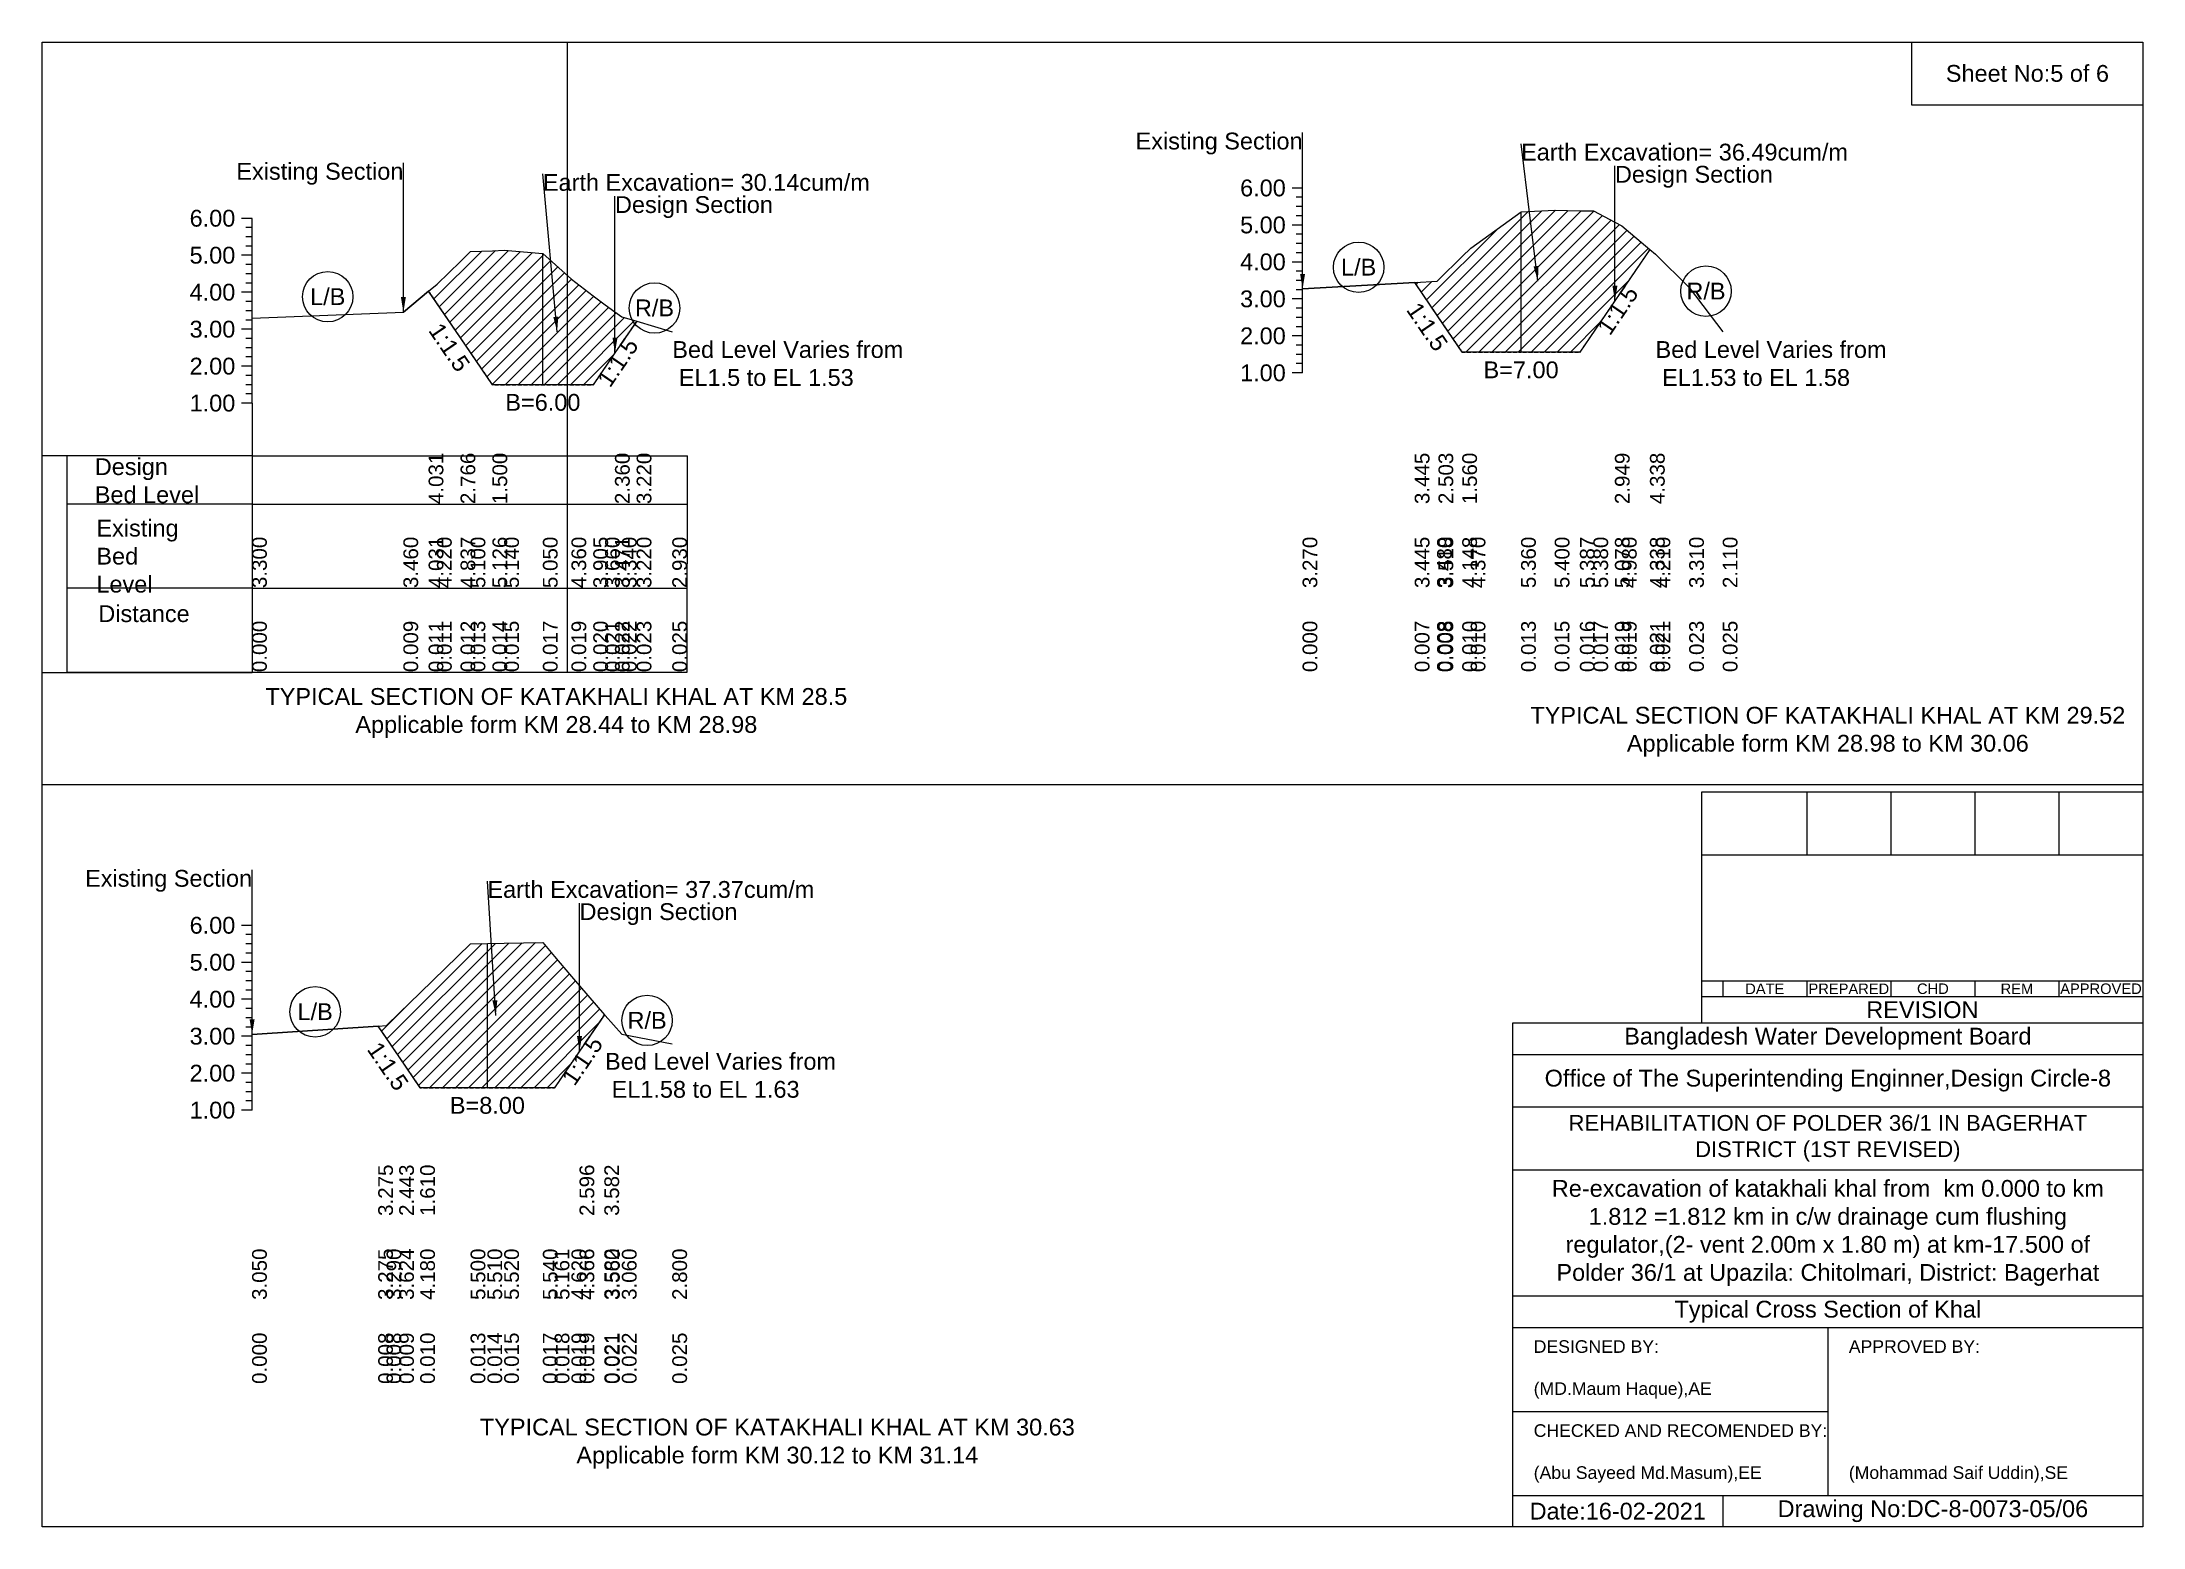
# Model space of a CAD drawing. Header units: inches. Extents: x 100000 to 145000, y -3535 to 0.
# Drawn here: x 130000 to 135000, y -3535 to 0 of the extents above; entities that cross this region are included whole.
import ezdxf

# ---------------------------------------------------------------- set-up
doc = ezdxf.new("R2010")
doc.units = ezdxf.units.IN
doc.header["$MEASUREMENT"] = 0
doc.linetypes.add('CENTER', pattern=[2, 1.25, -0.25, 0.25, -0.25])
doc.linetypes.add('DASHED', pattern=[0.75, 0.5, -0.25])
for name, color, linetype, lineweight in [('CL of Xsection', 7, 'CENTER', 9), ('Cross Section Labels', 7, 'Continuous', 9), ('Design_Bed_Level for Xsection', 7, 'DASHED', 9), ('Excavation Area', 7, 'Continuous', 9), ('Existing_Bed_Level for Xsection', 7, 'Continuous', 9), ('Long Section Border', 7, 'Continuous', 9), ('Long Section Labels', 7, 'Continuous', 9)]:
    doc.layers.add(name, color=color, linetype=linetype, lineweight=lineweight)
doc.styles.get("Standard").update_dxf_attribs({"font": 'arial.ttf'})
doc.dimstyles.get("Standard").update_dxf_attribs({"dimtxt": 0.18, "dimasz": 0.18, "dimexe": 0.18, "dimexo": 0.0625, "dimgap": 0.09, "dimtad": 0, "dimtih": 1, "dimtoh": 1, "dimdec": 4, "dimzin": 0, "dimdsep": 46, "dimtxsty": 'Standard', "dimcen": 0.09, "dimadec": 0, "dimazin": 0, "dimtfac": 1, "dimtdec": 4, "dimtofl": 0, "dimtmove": 0, "dimatfit": 3, "dimfxl": 1, "dimtolj": 1, "dimtzin": 0, "dimarcsym": 0})

msp = doc.modelspace()

# ---------------------------------------------------------------- texts
at = {"char_height": 40, "attachment_point": 5}
for s, insert in [('Sheet No:5 of 6', (134725, -75)), ('Bangladesh Water Development Board', (134250, -2372.5)), ('Office of The Superintending Enginner,Design Circle-8', (134250, -2472.5))]:
    msp.add_mtext(s, dxfattribs=dict(at, insert=insert))
for s, insert, char_height, width, attachment_point in [('DATE', (134100, -2253.8), 25, 200, 5), ('PREPARED', (134300, -2253.8), 25, 200, 5), ('CHD', (134500, -2253.8), 25, 200, 5), ('REM', (134700, -2253.8), 25, 200, 5), ('APPROVED', (134900, -2253.8), 25, 200, 5), ('REVISION ', (134475, -2303.8), 40, 1050, 5), ('REHABILITATION OF POLDER 36/1 IN BAGERHAT DISTRICT (1ST REVISED)', (134250, -2610), 37.5, 1400, 5), ('Re-excavation of katakhali khal from  km 0.000 to km 1.812 =1.812 km in c/w drainage cum flushing regulator,(2- vent 2.00m x 1.80 m) at km-17.500 of Polder 36/1 at Upazila: Chitolmari, District: Bagerhat ^J', (134250, -2835), 40, 1400, 5), ('Typical Cross Section of Khal', (134250, -3022.5), 40, 1400, 5), ('DESIGNED BY:^J^J(MD.Maum Haque),AE', (133550, -3160), 30, 700, 4), ('APPROVED BY:^J^J^J^J^J^J(Mohammad Saif Uddin),SE', (134300, -3260), 30, 700, 4), ('CHECKED AND RECOMENDED BY:^J^J(Abu Sayeed Md.Masum),EE', (133550, -3360), 30, 700, 4), ('Date:16-02-2021', (133750, -3497.5), 40, 700, 5), ('Drawing No:DC-8-0073-05/06', (134500, -3497.5), 40, 1100, 5)]:
    msp.add_mtext(s, dxfattribs=dict(insert=insert, char_height=char_height, width=width, attachment_point=attachment_point))
at = {"layer": 'Cross Section Labels', "char_height": 40}
for s, insert, attachment_point in [('Existing Section', (133000, -215.7), 3), ('Earth Excavation= 36.49cum/m', (133520, -242.1), 1), ('Existing Section', (130860, -287.8), 3), ('Design Section', (133743.3, -294.9), 1), ('Earth Excavation= 30.14cum/m', (131192, -314.2), 1), ('Design Section', (131363.6, -367), 1), ('L/B', (133133.4, -536.2), 5), ('L/B', (130680, -606.4), 5), ('R/B', (133960, -593.2), 5), ('R/B', (131457.6, -633.2), 5), ('Bed Level Varies from ^J EL1.5 to EL 1.53', (131500, -712), 1), ('Bed Level Varies from ^J EL1.53 to EL 1.58', (133840, -712), 1), ('B=7.00', (133520, -760.4), 2), ('B=6.00', (131192, -837.8), 2), ('Distance', (130134, -1340.8), 1), ('TYPICAL SECTION OF KATAKHALI KHAL AT KM 28.5^JApplicable form KM 28.44 to KM 28.98', (131224, -1597.3), 5), ('TYPICAL SECTION OF KATAKHALI KHAL AT KM 29.52^JApplicable form KM 28.98 to KM 30.06', (134250, -1642), 5), ('Existing Section', (130500, -1970.9), 3), ('Earth Excavation= 37.37cum/m', (131060, -1997.3), 1), ('Design Section', (131279.2, -2050.1), 1), ('L/B', (130650, -2308.6), 5), ('R/B', (131440, -2329.1), 5), ('Bed Level Varies from ^J EL1.58 to EL 1.63', (131340, -2406.5), 1), ('B=8.00', (131060, -2511.3), 2), ('TYPICAL SECTION OF KATAKHALI KHAL AT KM 30.63^JApplicable form KM 30.12 to KM 31.14', (131750, -3336.5), 5)]:
    msp.add_mtext(s, dxfattribs=dict(at, insert=insert, attachment_point=attachment_point))
at = {"layer": 'Cross Section Labels'}
for s, insert, char_height, attachment_point, rotation in [('1:1.5', (133733.3, -627.2), 40, 2, 55.7131), ('1:1.5', (133313.4, -666.5), 40, 2, 304.2869), ('1:1.5', (130986.1, -715.5), 40, 2, 304.2869), ('1:1.5', (131353.6, -751.2), 40, 2, 55.7131), ('4.031', (130920.1, -1100), 35, 1, 90), ('2.766', (130996.1, -1100), 35, 1, 90), ('1.500', (131072, -1100), 35, 1, 90), ('1.500', (131072, -1100), 35, 1, 90), ('1.500', (131072, -1100), 35, 1, 90), ('2.360', (131363.6, -1100), 35, 1, 90), ('3.220', (131415.2, -1100), 35, 1, 90), ('3.445', (133266.9, -1100), 35, 1, 90), ('2.503', (133323.4, -1100), 35, 1, 90), ('1.560', (133380, -1100), 35, 1, 90), ('1.560', (133380, -1100), 35, 1, 90), ('1.560', (133380, -1100), 35, 1, 90), ('2.949', (133743.3, -1100), 35, 1, 90), ('4.338', (133826.7, -1100), 35, 1, 90), ('3.300', (130500, -1300), 35, 1, 90), ('3.460', (130860, -1300), 35, 1, 90), ('4.031', (130920.1, -1300), 35, 1, 90), ('4.220', (130940, -1300), 35, 1, 90), ('4.837', (130996.1, -1300), 35, 1, 90), ('5.100', (131020, -1300), 35, 1, 90), ('5.126', (131072, -1300), 35, 1, 90), ('5.140', (131100, -1300), 35, 1, 90), ('5.050', (131192, -1300), 35, 1, 90), ('4.360', (131260, -1300), 35, 1, 90), ('3.905', (131312, -1300), 35, 1, 90), ('3.660', (131340, -1300), 35, 1, 90), ('3.471', (131363.6, -1300), 35, 1, 90), ('3.340', (131380, -1300), 35, 1, 90), ('3.220', (131415.2, -1300), 35, 1, 90), ('2.930', (131500, -1300), 35, 1, 90), ('3.270', (133000, -1300), 35, 1, 90), ('3.445', (133266.9, -1300), 35, 1, 90), ('3.480', (133320, -1300), 35, 1, 90), ('3.518', (133323.4, -1300), 35, 1, 90), ('4.148', (133380, -1300), 35, 1, 90), ('4.370', (133400, -1300), 35, 1, 90), ('5.360', (133520, -1300), 35, 1, 90), ('5.400', (133600, -1300), 35, 1, 90), ('5.387', (133660, -1300), 35, 1, 90), ('5.380', (133692, -1300), 35, 1, 90), ('5.078', (133743.3, -1300), 35, 1, 90), ('4.980', (133760, -1300), 35, 1, 90), ('4.338', (133826.7, -1300), 35, 1, 90), ('4.210', (133840, -1300), 35, 1, 90), ('3.310', (133920, -1300), 35, 1, 90), ('2.110', (134000, -1300), 35, 1, 90), ('0.000', (130500, -1500), 35, 1, 90), ('0.009', (130860, -1500), 35, 1, 90), ('0.011', (130920.1, -1500), 35, 1, 90), ('0.011', (130940, -1500), 35, 1, 90), ('0.012', (130996.1, -1500), 35, 1, 90), ('0.013', (131020, -1500), 35, 1, 90), ('0.014', (131072, -1500), 35, 1, 90), ('0.015', (131100, -1500), 35, 1, 90), ('0.017', (131192, -1500), 35, 1, 90), ('0.019', (131260, -1500), 35, 1, 90), ('0.020', (131312, -1500), 35, 1, 90), ('0.021', (131340, -1500), 35, 1, 90), ('0.022', (131363.6, -1500), 35, 1, 90), ('0.022', (131380, -1500), 35, 1, 90), ('0.023', (131415.2, -1500), 35, 1, 90), ('0.025', (131500, -1500), 35, 1, 90), ('0.000', (133000, -1500), 35, 1, 90), ('0.007', (133266.9, -1500), 35, 1, 90), ('0.008', (133320, -1500), 35, 1, 90), ('0.008', (133323.4, -1500), 35, 1, 90), ('0.010', (133380, -1500), 35, 1, 90), ('0.010', (133400, -1500), 35, 1, 90), ('0.013', (133520, -1500), 35, 1, 90), ('0.015', (133600, -1500), 35, 1, 90), ('0.016', (133660, -1500), 35, 1, 90), ('0.017', (133692, -1500), 35, 1, 90), ('0.019', (133743.3, -1500), 35, 1, 90), ('0.019', (133760, -1500), 35, 1, 90), ('0.021', (133826.7, -1500), 35, 1, 90), ('0.021', (133840, -1500), 35, 1, 90), ('0.023', (133920, -1500), 35, 1, 90), ('0.025', (134000, -1500), 35, 1, 90), ('1:1.5', (130840, -2427), 40, 2, 304.2869), ('1:1.5', (131269.2, -2413.5), 40, 2, 55.7131), ('3.275', (130800.1, -2794.5), 35, 1, 90), ('2.443', (130850, -2794.5), 35, 1, 90), ('1.610', (130900, -2794.5), 35, 1, 90), ('1.610', (130900, -2794.5), 35, 1, 90), ('1.610', (130900, -2794.5), 35, 1, 90), ('2.596', (131279.2, -2794.5), 35, 1, 90), ('3.582', (131338.3, -2794.5), 35, 1, 90), ('3.050', (130500, -2994.5), 35, 1, 90), ('3.275', (130800.1, -2994.5), 35, 1, 90), ('3.290', (130820, -2994.5), 35, 1, 90), ('3.624', (130850, -2994.5), 35, 1, 90), ('4.180', (130900, -2994.5), 35, 1, 90), ('5.500', (131020, -2994.5), 35, 1, 90), ('5.510', (131060, -2994.5), 35, 1, 90), ('5.520', (131100, -2994.5), 35, 1, 90), ('5.540', (131192, -2994.5), 35, 1, 90), ('5.161', (131220, -2994.5), 35, 1, 90), ('4.620', (131260, -2994.5), 35, 1, 90), ('4.366', (131279.2, -2994.5), 35, 1, 90), ('3.582', (131338.3, -2994.5), 35, 1, 90), ('3.560', (131340, -2994.5), 35, 1, 90), ('3.060', (131380, -2994.5), 35, 1, 90), ('2.800', (131500, -2994.5), 35, 1, 90), ('0.000', (130500, -3194.5), 35, 1, 90), ('0.008', (130800.1, -3194.5), 35, 1, 90), ('0.008', (130820, -3194.5), 35, 1, 90), ('0.009', (130850, -3194.5), 35, 1, 90), ('0.010', (130900, -3194.5), 35, 1, 90), ('0.013', (131020, -3194.5), 35, 1, 90), ('0.014', (131060, -3194.5), 35, 1, 90), ('0.015', (131100, -3194.5), 35, 1, 90), ('0.017', (131192, -3194.5), 35, 1, 90), ('0.018', (131220, -3194.5), 35, 1, 90), ('0.019', (131260, -3194.5), 35, 1, 90), ('0.019', (131279.2, -3194.5), 35, 1, 90), ('0.021', (131338.3, -3194.5), 35, 1, 90), ('0.021', (131340, -3194.5), 35, 1, 90), ('0.022', (131380, -3194.5), 35, 1, 90), ('0.025', (131500, -3194.5), 35, 1, 90)]:
    msp.add_mtext(s, dxfattribs=dict(at, insert=insert, char_height=char_height, attachment_point=attachment_point, rotation=rotation))
at = {"layer": 'Cross Section Labels', "char_height": 40, "attachment_point": 1}
for s, insert, width in [('Design Bed Level', (130125.6, -990.9), 264.513), ('Existing Bed Level', (130129.4, -1137.2), 243.505)]:
    msp.add_mtext(s, dxfattribs=dict(at, insert=insert, width=width))
at = {"layer": 'Long Section Labels', "char_height": 40, "attachment_point": 6}
for s, insert in [('6.00', (132960, -347.7)), ('6.00', (130460, -419.8)), ('5.00', (132960, -435.7)), ('5.00', (130460, -507.8)), ('4.00', (132960, -523.7)), ('4.00', (130460, -595.8)), ('3.00', (132960, -611.7)), ('3.00', (130460, -683.8)), ('2.00', (132960, -699.7)), ('2.00', (130460, -771.8)), ('1.00', (132960, -787.7)), ('1.00', (130460, -859.8)), ('6.00', (130460, -2102.9)), ('5.00', (130460, -2190.9)), ('4.00', (130460, -2278.9)), ('3.00', (130460, -2366.9)), ('2.00', (130460, -2454.9)), ('1.00', (130460, -2542.9))]:
    msp.add_mtext(s, dxfattribs=dict(at, insert=insert))

# ---------------------------------------------------------------- hatches: boundary and pattern name
at = {"layer": 'Excavation Area'}
h = msp.add_hatch(dxfattribs=at)
h.set_pattern_fill('ANSI31', color=256, scale=176, style=0)
h.paths.add_polyline_path([(133266.9, -572.5), (133000, -587.9), (133266.9, -572.5), (133320, -569.4), (133323.4, -566.1), (133380, -510.7), (133400, -491.1), (133520, -404), (133600, -400.5), (133660, -401.6), (133692, -402.2), (133743.3, -428.8), (133760, -437.4), (133826.7, -493.9), (133743.3, -616.2), (133660, -738.4), (133520, -738.4), (133380, -738.4), (133323.4, -655.5)])
h = msp.add_hatch(dxfattribs=at)
h.set_pattern_fill('ANSI31', color=256, scale=176, style=0)
h.paths.add_polyline_path([(130920.1, -593.1), (130860, -643.4), (130920.1, -593.1), (130940, -576.5), (130996.1, -522.2), (131020, -499), (131072, -496.8), (131100, -495.5), (131192, -503.4), (131260, -564.2), (131312, -604.2), (131340, -625.8), (131363.6, -642.4), (131380, -653.9), (131415.2, -664.5), (131363.6, -740.2), (131312, -815.8), (131192, -815.8), (131072, -815.8), (130996.1, -704.5)])
h = msp.add_hatch(dxfattribs=at)
h.set_pattern_fill('ANSI31', color=256, scale=176, style=0)
h.paths.add_polyline_path([(130800.1, -2342.7), (130500, -2362.5), (130800.1, -2342.7), (130820, -2341.4), (130850, -2312), (130900, -2263.1), (131020, -2146.9), (131060, -2146.1), (131100, -2145.2), (131192, -2143.4), (131220, -2176.8), (131260, -2224.4), (131279.2, -2246.7), (131338.3, -2315.7), (131279.2, -2402.5), (131220, -2489.3), (131060, -2489.3), (130900, -2489.3), (130850, -2416)])

# ---------------------------------------------------------------- linework, layer by layer
for points in [[(130000, 0), (135000, 0), (135000, -3535), (130000, -3535)], [(134450, 0), (135000, 0), (135000, -150), (134450, -150)]]:
    msp.add_lwpolyline(points, close=True)
for points in [[(133950, -2335), (133950, -1785), (135000, -1785)], [(134000, -1785), (134000, -1785)], [(134200, -1785), (134200, -1935)], [(134400, -1785), (134400, -1935)], [(134600, -1785), (134600, -1935)], [(134800, -1785), (134800, -1935)], [(133950, -1935), (135000, -1935)], [(133950, -2235), (135000, -2235)], [(134000, -2235), (134000, -2272.5)], [(134200, -2235), (134200, -2272.5)], [(134400, -2235), (134400, -2272.5)], [(134600, -2235), (134600, -2272.5)], [(134800, -2235), (134800, -2272.5)], [(133950, -2272.5), (135000, -2272.5)], [(133500, -3535), (133500, -2335), (135000, -2335)], [(133500, -2410), (135000, -2410)], [(133500, -2535), (135000, -2535)], [(133500, -2685), (135000, -2685)], [(133500, -2985), (135000, -2985)], [(133500, -3060), (135000, -3060)], [(134250, -3060), (134250, -3460)], [(133500, -3260), (134250, -3260)], [(133500, -3460), (135000, -3460)], [(134000, -3460), (134000, -3535)]]:
    msp.add_lwpolyline(points)
at = {"layer": 'CL of Xsection'}
for points in [[(133520, -738.4), (133520, -404)], [(131192, -815.8), (131192, -503.4)], [(131060, -2489.3), (131060, -2146.1)]]:
    msp.add_lwpolyline(points, dxfattribs=at)
at = {"layer": 'Cross Section Labels'}
for centre in [(133133.4, -536.2), (130680, -606.4), (133960, -593.2), (131457.6, -633.2), (130650, -2308.6), (131440, -2329.1)]:
    msp.add_circle(centre, 60, dxfattribs=at)
at = {"layer": 'Design_Bed_Level for Xsection'}
for points in [[(133266.9, -572.5), (133323.4, -655.5), (133380, -738.4), (133520, -738.4), (133660, -738.4), (133743.3, -616.2), (133826.7, -493.9)], [(130920.1, -593.1), (130996.1, -704.5), (131072, -815.8), (131192, -815.8), (131312, -815.8), (131363.6, -740.2), (131415.2, -664.5)], [(130800.1, -2342.7), (130850, -2416), (130900, -2489.3), (131060, -2489.3), (131220, -2489.3), (131279.2, -2402.5), (131338.3, -2315.7)]]:
    msp.add_lwpolyline(points, dxfattribs=at)
at = {"layer": 'Excavation Area'}
for points in [[(133266.9, -572.5), (133000, -587.9), (133266.9, -572.5), (133320, -569.4), (133323.4, -566.1), (133380, -510.7), (133400, -491.1), (133520, -404), (133600, -400.5), (133660, -401.6), (133692, -402.2), (133743.3, -428.8), (133760, -437.4), (133826.7, -493.9), (133743.3, -616.2), (133660, -738.4), (133520, -738.4), (133380, -738.4), (133323.4, -655.5), (133266.9, -572.5)], [(130920.1, -593.1), (130860, -643.4), (130920.1, -593.1), (130940, -576.5), (130996.1, -522.2), (131020, -499), (131072, -496.8), (131100, -495.5), (131192, -503.4), (131260, -564.2), (131312, -604.2), (131340, -625.8), (131363.6, -642.4), (131380, -653.9), (131415.2, -664.5), (131363.6, -740.2), (131312, -815.8), (131192, -815.8), (131072, -815.8), (130996.1, -704.5), (130920.1, -593.1)], [(130800.1, -2342.7), (130500, -2362.5), (130800.1, -2342.7), (130820, -2341.4), (130850, -2312), (130900, -2263.1), (131020, -2146.9), (131060, -2146.1), (131100, -2145.2), (131192, -2143.4), (131220, -2176.8), (131260, -2224.4), (131279.2, -2246.7), (131338.3, -2315.7), (131279.2, -2402.5), (131220, -2489.3), (131060, -2489.3), (130900, -2489.3), (130850, -2416), (130800.1, -2342.7)]]:
    msp.add_lwpolyline(points, close=True, dxfattribs=at)
at = {"layer": 'Existing_Bed_Level for Xsection'}
for points in [[(133000, -587.9), (133266.9, -572.5), (133320, -569.4), (133323.4, -566.1), (133380, -510.7), (133400, -491.1), (133520, -404), (133600, -400.5), (133660, -401.6), (133692, -402.2), (133743.3, -428.8), (133760, -437.4), (133826.7, -493.9), (133840, -505.2), (133920, -584.4), (134000, -690)], [(130500, -657.4), (130860, -643.4), (130920.1, -593.1), (130940, -576.5), (130996.1, -522.2), (131020, -499), (131072, -496.8), (131100, -495.5), (131192, -503.4), (131260, -564.2), (131312, -604.2), (131340, -625.8), (131363.6, -642.4), (131380, -653.9), (131415.2, -664.5), (131500, -690)], [(130500, -2362.5), (130800.1, -2342.7), (130820, -2341.4), (130850, -2312), (130900, -2263.1), (131020, -2146.9), (131060, -2146.1), (131100, -2145.2), (131192, -2143.4), (131220, -2176.8), (131260, -2224.4), (131279.2, -2246.7), (131338.3, -2315.7), (131340, -2317.7), (131380, -2361.7), (131500, -2384.5)]]:
    msp.add_lwpolyline(points, dxfattribs=at)
at = {"layer": 'Long Section Border'}
for p, q in [((130000, 0), (132500, 0)), ((131250, 0), (131250, -1500)), ((130500, -859.8), (130500, -1500)), ((130500, -985.3), (130000, -985.3)), ((130500, -985.3), (130058.7, -985.3)), ((130058.7, -985.3), (130058.7, -1500)), ((130500, -985.3), (131535.8, -985.3)), ((131535.7, -1500), (131535.8, -985.3)), ((130500, -1100), (130058.7, -1100)), ((130500, -1100), (131535.8, -1100)), ((130500, -1300), (130058.7, -1300)), ((130500, -1300), (131535.7, -1300)), ((130058.7, -1500), (131535.7, -1500)), ((130500, -1502), (130000, -1502)), ((130000, -1767.5), (135000, -1767.5))]:
    msp.add_line(p, q, dxfattribs=at)
at = {"layer": 'Long Section Labels'}
for points in [[(133000, -347.7), (132975, -347.7)], [(133000, -787.7), (133000, -699.7), (133000, -611.7), (133000, -523.7), (133000, -435.7), (133000, -347.7)], [(133000, -369.7), (132985, -369.7)], [(133000, -391.7), (132985, -391.7)], [(130500, -419.8), (130475, -419.8)], [(130500, -441.8), (130485, -441.8)], [(130500, -859.8), (130500, -771.8), (130500, -683.8), (130500, -595.8), (130500, -507.8), (130500, -419.8)], [(133000, -435.7), (132975, -435.7)], [(133000, -413.7), (132985, -413.7)], [(130500, -463.8), (130485, -463.8)], [(130500, -485.8), (130485, -485.8)], [(133000, -457.7), (132985, -457.7)], [(133000, -479.7), (132985, -479.7)], [(130500, -507.8), (130475, -507.8)], [(130500, -529.8), (130485, -529.8)], [(133000, -523.7), (132975, -523.7)], [(133000, -501.7), (132985, -501.7)], [(133000, -545.7), (132985, -545.7)], [(130500, -595.8), (130475, -595.8)], [(130500, -551.8), (130485, -551.8)], [(130500, -573.8), (130485, -573.8)], [(133000, -567.7), (132985, -567.7)], [(133000, -589.7), (132985, -589.7)], [(130500, -617.8), (130485, -617.8)], [(130500, -639.8), (130485, -639.8)], [(133000, -611.7), (132975, -611.7)], [(133000, -633.7), (132985, -633.7)], [(130500, -683.8), (130475, -683.8)], [(130500, -661.8), (130485, -661.8)], [(133000, -699.7), (132975, -699.7)], [(133000, -655.7), (132985, -655.7)], [(133000, -677.7), (132985, -677.7)], [(130500, -705.8), (130485, -705.8)], [(130500, -727.8), (130485, -727.8)], [(130500, -749.8), (130485, -749.8)], [(133000, -721.7), (132985, -721.7)], [(133000, -743.7), (132985, -743.7)], [(130500, -771.8), (130475, -771.8)], [(130500, -793.8), (130485, -793.8)], [(133000, -787.7), (132975, -787.7)], [(133000, -765.7), (132985, -765.7)], [(130500, -815.8), (130485, -815.8)], [(130500, -837.8), (130485, -837.8)], [(130500, -859.8), (130475, -859.8)], [(130500, -2102.9), (130475, -2102.9)], [(130500, -2124.9), (130485, -2124.9)], [(130500, -2146.9), (130485, -2146.9)], [(130500, -2542.9), (130500, -2454.9), (130500, -2366.9), (130500, -2278.9), (130500, -2190.9), (130500, -2102.9)], [(130500, -2190.9), (130475, -2190.9)], [(130500, -2168.9), (130485, -2168.9)], [(130500, -2212.9), (130485, -2212.9)], [(130500, -2234.9), (130485, -2234.9)], [(130500, -2278.9), (130475, -2278.9)], [(130500, -2256.9), (130485, -2256.9)], [(130500, -2300.9), (130485, -2300.9)], [(130500, -2322.9), (130485, -2322.9)], [(130500, -2344.9), (130485, -2344.9)], [(130500, -2366.9), (130475, -2366.9)], [(130500, -2388.9), (130485, -2388.9)], [(130500, -2410.9), (130485, -2410.9)], [(130500, -2432.9), (130485, -2432.9)], [(130500, -2454.9), (130475, -2454.9)], [(130500, -2476.9), (130485, -2476.9)], [(130500, -2498.9), (130485, -2498.9)], [(130500, -2542.9), (130475, -2542.9)], [(130500, -2520.9), (130485, -2520.9)]]:
    msp.add_lwpolyline(points, dxfattribs=at)

msp.set_redraw_order([(e.dxf.handle, doc.entitydb.next_handle()) for e in msp.query("TEXT MTEXT ATTDEF DIMENSION ARC_DIMENSION")])  # texts and dimensions are drawn at this point

# ---------------------------------------------------------------- leaders
at = {"layer": 'Cross Section Labels'}
for points in [[(133000, -587.9), (133000, -215.7)], [(133560, -569.4), (133520, -242.1)], [(130860, -643.4), (130860, -287.8)], [(133743.3, -616.2), (133743.3, -294.9)], [(131226, -690), (131192, -314.2)], [(131363.6, -740.2), (131363.6, -367)], [(130500, -2362.5), (130500, -1970.9)], [(131080, -2317.2), (131060, -1997.3)], [(131279.2, -2402.5), (131279.2, -2050.1)]]:
    msp.add_leader(points, dimstyle='Standard', override={"dimasz": 36}, dxfattribs=at)

doc.saveas('drawing.dxf')
